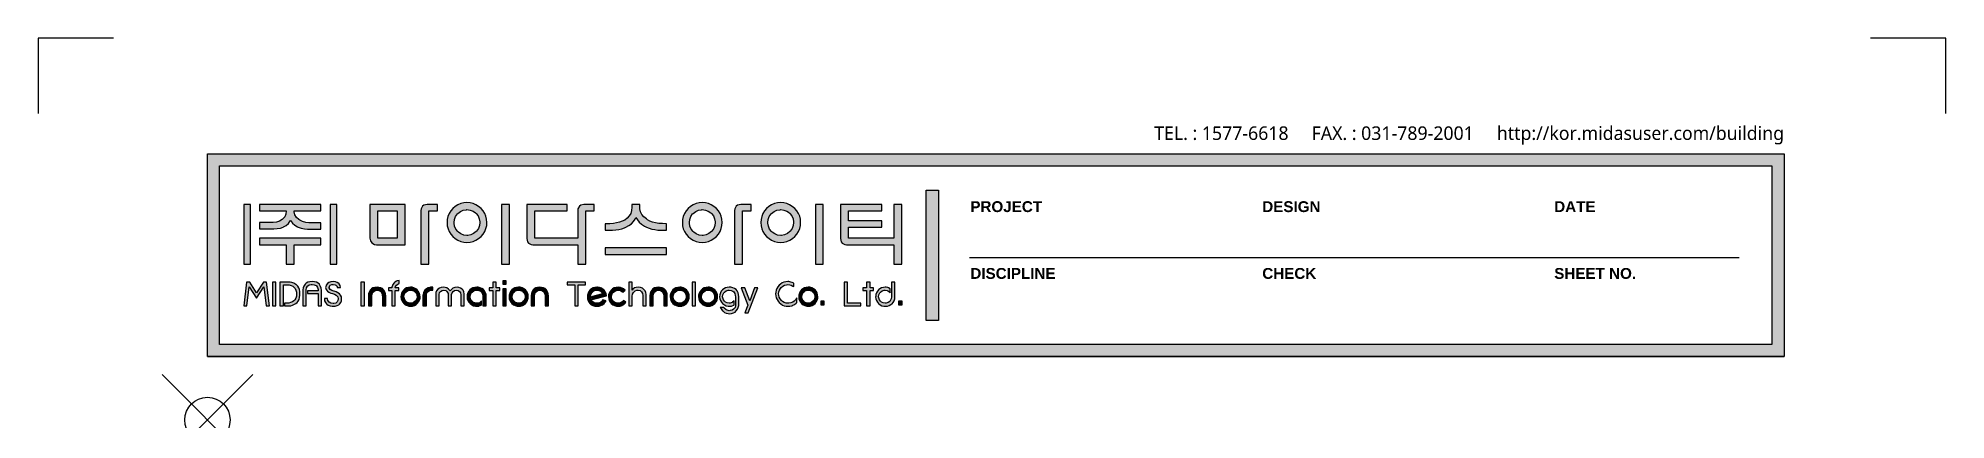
# Model space of a CAD drawing. Extents: x -21 to 6296, y -119 to 8814.
# Drawn here: x -21 to 6296, y 7548 to 8814 of the extents above; entities outside this region: 3.
import ezdxf
from ezdxf.enums import TextEntityAlignment as Align

# ---------------------------------------------------------------- set-up
doc = ezdxf.new("R2010")
doc.units = 0
doc.header["$LTSCALE"] = 30
doc.header["$MEASUREMENT"] = 0
doc.header["$PDMODE"] = 35
doc.header["$PDSIZE"] = 150
doc.layers.get('0').update_dxf_attribs({"linetype": 'CONTINUOUS'})
doc.layers.get('DEFPOINTS').update_dxf_attribs({"color": 142, "linetype": 'CONTINUOUS'})
for name, color, linetype in [('Frame', 2, 'CONTINUOUS'), ('Hatch', 7, 'CONTINUOUS'), ('Logo-Text', 7, 'CONTINUOUS'), ('Logo-Text-Hatch', 7, 'CONTINUOUS')]:
    doc.layers.add(name, color=color, linetype=linetype)
doc.styles.add('ARIAL-BOLD', font='arialbd.ttf')
doc.styles.add('맑은고딕', font='malgun.ttf')

msp = doc.modelspace()

# ---------------------------------------------------------------- texts
at = {"style": '맑은고딕'}
msp.add_text('TEL. : 1577-6618     FAX. : 031-789-2001     http://kor.midasuser.com/building', height=45, dxfattribs=at).set_placement((5759.9, 8462.6), align=Align.BOTTOM_RIGHT)
at = {"layer": 'Frame', "ltscale": 5, "style": 'ARIAL-BOLD'}
for s, p in [('PROJECT', (3065.8, 8237)), ('DESIGN', (4032.3, 8237)), ('DATE', (4999, 8237)), ('DISCIPLINE', (3065.8, 8015.6)), ('CHECK', (4032.3, 8015.6)), ('SHEET NO.', (4999, 8015.6))]:
    msp.add_text(s, height=36, dxfattribs=at).set_placement(p)

# ---------------------------------------------------------------- blocks, each defined once
blk = doc.blocks.new('MidasIT Text')
at = {"layer": 'Logo-Text-Hatch', "ltscale": 5}
for points in [[(17.2, 129.3), (0, 129.3), (0, -22.9), (17.2, -22.9)], [(196.6, 129.3), (40.5, 129.3), (40.5, 113), (108.5, 113), (107.4, 104.6), (104.3, 97.6), (99.1, 92), (97.9, 91.1), (90.9, 87.1), (83.4, 84.6), (75.2, 83.7), (73.7, 83.6), (40.5, 83.6), (40.5, 67.3), (76.8, 67.3), (85.2, 67.7), (93.3, 69.3), (100.8, 71.7), (101.4, 71.9), (108.2, 75.6), (113.9, 81), (118.6, 88), (119, 88.8), (123.9, 82), (129.8, 76.5), (136.6, 72.4), (138.4, 71.6), (146.4, 68.7), (154.4, 67.1), (162.4, 66.5), (196.6, 66.5), (196.6, 82.9), (165.8, 82.9), (157.8, 83.6), (150, 85.7), (142.7, 89.2), (140.5, 90.7), (134.5, 95.9), (130.6, 102.5), (128.9, 110.2), (128.7, 113), (196.6, 113)], [(237.2, 129.3), (220, 129.3), (220, -22.9), (237.2, -22.9)], [(493.3, 129.3), (466.8, 129.3), (458.8, 127.6), (455.5, 125), (451.7, 118.4), (451.2, 113.7), (451.2, -22.9), (471.5, -22.9), (471.5, 113), (493.3, 113)], [(677.1, 129.3), (656.8, 129.3), (656.8, -22.9), (677.1, -22.9)], [(823.4, 129.3), (720.8, 129.3), (720.8, 42.2), (722.6, 34.3), (725.1, 30.9), (731.7, 27.2), (736.4, 26.7), (850.7, 26.7), (850.7, -22.9), (871, -22.9), (871, 113), (892.8, 113), (892.8, 129.3), (866.3, 129.3), (858.4, 127.6), (855, 125), (851.2, 118.4), (850.7, 113.7), (850.7, 43.1), (741.1, 43.1), (741.1, 113), (823.4, 113)], [(1013.9, 103.9), (1010.6, 110.7), (1008.9, 118.1), (1008.7, 121.9), (1008.7, 129.3), (988.4, 129.3), (988.4, 122.7), (987.7, 114.2), (985.6, 106.7), (982, 100.2), (977, 94.6), (970.3, 89.6), (964, 86.5), (957.1, 84), (949.6, 82.2), (941.5, 80.9), (932.7, 80.1), (923.3, 80), (920.6, 80.1), (920.6, 63.8), (930, 63.4), (939, 63.6), (947.4, 64.3), (955.3, 65.6), (962.6, 67.3), (969.4, 69.7), (972.8, 71.1), (980.7, 75.3), (987.4, 80.2), (992.7, 85.8), (996.9, 92.1), (999, 96.5), (1002.6, 90.2), (1007.3, 84.3), (1013.3, 79), (1020.6, 74.3), (1025.8, 71.6), (1032.3, 68.9), (1039.3, 66.7), (1046.9, 65.1), (1055.1, 64.1), (1063.8, 63.6), (1073.1, 63.6), (1076.6, 63.8), (1076.6, 80.1), (1066.5, 80.4), (1057.2, 81.2), (1048.7, 82.6), (1041.2, 84.6), (1034.4, 87.1), (1028.5, 90.2), (1025.5, 92.3), (1018.8, 97.8)], [(1270.5, 113), (1292.4, 113), (1292.4, 129.3), (1265.8, 129.3), (1257.9, 127.6), (1254.5, 125), (1250.7, 118.4), (1250.2, 113.7), (1250.2, -22.9), (1270.5, -22.9)], [(1476.1, 129.3), (1455.9, 129.3), (1455.9, -22.9), (1476.1, -22.9)], [(1624.8, 87.9), (1540.1, 87.9), (1540.1, 113), (1624.8, 113), (1624.8, 129.3), (1519.8, 129.3), (1519.8, 42.2), (1521.6, 34.3), (1524.1, 30.9), (1530.8, 27.2), (1535.4, 26.7), (1655.6, 26.7), (1655.6, -22.9), (1675.9, -22.9), (1675.9, 129.3), (1655.6, 129.3), (1655.6, 43.1), (1540.1, 43.1), (1540.1, 71.6), (1624.8, 71.6)], [(196.6, 43.1), (40.5, 43.1), (40.5, 26.7), (108.5, 26.7), (108.5, -22.9), (128.7, -22.9), (128.7, 26.7), (196.6, 26.7)], [(1076.6, 18.4), (920.6, 18.4), (920.6, 2.1), (1076.6, 2.1)], [(58, -68.4), (50, -68.4), (32.7, -96.1), (15.4, -68.4), (7.2, -68.4), (0, -129.3), (8, -129.3), (14.3, -81), (32.7, -109.6), (50.9, -81), (57.4, -129.3), (65.4, -129.3)], [(82.1, -68.4), (73.5, -68.4), (73.5, -129.3), (82.1, -129.3)], [(127.5, -71.7), (122.6, -69.6), (118.1, -68.5), (115.3, -68.4), (92.3, -68.4), (92.3, -129.3), (101, -129.3), (101, -75.4), (110.4, -75.4), (116, -75.8), (121, -77.1), (125.3, -79.2), (127.9, -81.2), (130.9, -84.6), (133, -89), (134.1, -93.9), (134.5, -99), (134.1, -104.7), (132.7, -109.6), (130.4, -113.7), (127.9, -116.4), (124, -119.1), (119.5, -121), (114.5, -122.1), (110.4, -122.2), (104.2, -122.2), (104.2, -129.3), (115.3, -129.3), (119.6, -128.9), (124.2, -127.5), (129.3, -125.3), (133, -123.1), (136.4, -120.4), (139.1, -117), (141, -112.8), (142.4, -107.8), (143.1, -102.1), (143.2, -98.9), (142.8, -92.8), (141.8, -87.5), (140.1, -82.9), (137.8, -79), (134.8, -76), (133, -74.6)], [(189.6, -71.2), (185.5, -69.1), (180.5, -67.9), (174.5, -67.4), (174.2, -67.4), (168.3, -67.8), (163.2, -69.1), (159.2, -71.2), (156.2, -73.9), (153.1, -78.6), (151.3, -83.3), (150.6, -88.2), (150.5, -89.2), (150.5, -129.3), (159.2, -129.3), (159.2, -88.2), (160.1, -83.2), (162.6, -78.9), (163.2, -78.3), (167.1, -75.7), (172.1, -74.5), (174.2, -74.4), (179.8, -75.2), (184.1, -77.2), (185.5, -78.3), (188.2, -82.3), (189.3, -87.4), (189.3, -90.7), (162.4, -90.7), (162.4, -97.7), (189.3, -97.7), (189.3, -129.3), (198, -129.3), (198, -89.2), (197.5, -84.3), (195.9, -79.5), (193.4, -75), (192.7, -74.2)], [(238.3, -69.5), (233.7, -68), (227.8, -67.4), (227.4, -67.4), (221.8, -68), (217.2, -69.6), (213.7, -72), (210.4, -76.2), (208.9, -80.8), (208.7, -82.5), (209.7, -87.2), (212.8, -91.3), (213.4, -91.8), (217.2, -94.5), (221.9, -96.7), (225.7, -97.9), (231, -99.5), (235.4, -101.8), (236.7, -102.7), (239.9, -106.6), (240.8, -111), (239.8, -115.8), (237.8, -119.2), (234.2, -122), (229.1, -123.2), (227.4, -123.3), (222.2, -122.4), (218, -119.9), (217.5, -119.6), (214.6, -115.4), (213.7, -110.8), (205.4, -110.8), (206.1, -116.1), (208.1, -120.6), (211.2, -124.4), (211.7, -124.8), (215.5, -127.6), (220.1, -129.4), (225.4, -130.2), (227.4, -130.3), (233.1, -129.9), (238, -128.5), (242.1, -126.3), (243.8, -124.8), (247, -121), (248.8, -116.4), (249.4, -111.2), (249.4, -111), (248.7, -106.2), (246.5, -101.8), (243.8, -98.9), (240, -95.9), (235.5, -93.6), (230.4, -91.8), (229.6, -91.6), (224.2, -89.8), (220.5, -87.5), (217.5, -83.3), (217.4, -82.3), (219, -77.7), (220.1, -76.7), (224.5, -74.7), (227.4, -74.4), (232.5, -75.3), (235, -76.4), (237.7, -80.2), (237.8, -82.6), (246.1, -82.6), (245.6, -77.7), (243.3, -73.4), (241.9, -71.9)], [(307.2, -68.4), (298.5, -68.4), (298.5, -129.3), (307.2, -129.3)], [(353.1, -85.3), (348.8, -83.2), (343.9, -82), (339.6, -81.7), (333.9, -82.2), (329.1, -83.6), (325.2, -86.1), (322.9, -88.4), (320, -92.9), (318.2, -97.6), (317.5, -102.5), (317.5, -129.3), (326.1, -129.3), (326.1, -104.3), (326.8, -98.9), (328.9, -94.6), (330.3, -93.1), (334.6, -90.3), (339.5, -89.4), (344.5, -90.2), (348.9, -93), (351.7, -96.8), (352.9, -101.7), (353.1, -104.3), (353.1, -129.3), (361.7, -129.3), (361.7, -103.3), (361.2, -98.3), (359.6, -93.6), (356.9, -89.1), (356.4, -88.4)], [(395.4, -83.4), (386.1, -83.4), (386.7, -79.8), (388.8, -76.3), (392.1, -73.7), (395.7, -72.5), (395.7, -64.4), (390.8, -65.5), (388.9, -66.2), (384.6, -69.2), (383, -70.8), (379.9, -75.1), (379, -76.9), (377.6, -81.9), (377.4, -83.4), (369.1, -83.4), (369.1, -90.2), (377.4, -90.2), (377.4, -129.3), (386.1, -129.3), (386.1, -90.2), (395.4, -90.2)], [(479.2, -89.1), (481.8, -89.2), (481.8, -81.5), (476.1, -81.9), (471.4, -82.9), (470.1, -83.3), (465.2, -85.6), (462.4, -87.9), (459.4, -92.1), (458.1, -95), (456.8, -100.2), (456.6, -102.7), (456.6, -129.3), (465.2, -129.3), (465.2, -104.3), (465.6, -99.1), (465.8, -98.2), (468, -93.5), (472.4, -90.5), (474.3, -89.9)], [(517.7, -83.6), (513.1, -82.1), (508.1, -81.7), (502.9, -82.3), (498.3, -84.1), (494.8, -86.7), (491.2, -90.8), (489.4, -95.2), (489.1, -97.6), (489.1, -129.3), (497.8, -129.3), (497.8, -100), (499, -95.2), (501, -92.5), (505, -89.8), (509.6, -89), (514.4, -90.2), (517.7, -92.7), (520.5, -97.4), (521, -100.2), (521, -129.3), (529.6, -129.3), (529.6, -100.4), (530.8, -95.9), (533.1, -92.9), (537.2, -90.1), (541.6, -89.2), (546.5, -90.2), (549.6, -92.3), (552.2, -96.3), (553, -100.9), (553, -129.3), (561.7, -129.3), (561.7, -98.3), (560.9, -93.6), (558.6, -89.1), (556.4, -86.7), (552.2, -83.7), (547.5, -82.1), (543.4, -81.7), (537.6, -82.2), (533, -83.8), (525.4, -91.2), (521.2, -86.4)], [(606.7, -85), (602.2, -82.9), (597.3, -81.8), (593.4, -81.5), (588.3, -82), (583.5, -83.4), (579.2, -85.9), (576.2, -88.2), (573, -92.1), (570.7, -96.4), (569.4, -101.2), (569, -105.9), (569.5, -111.1), (571.1, -115.8), (573.6, -120), (576.6, -123.3), (580.8, -126.6), (585.2, -128.9), (590, -130.1), (593.4, -130.3), (598.7, -129.8), (599.9, -129.5), (604.5, -127.4), (605.9, -126.5), (605.9, -116), (602.1, -120), (600.3, -121.1), (595.5, -122.5), (593.4, -122.6), (588.4, -121.9), (583.9, -119.7), (581.6, -117.6), (578.5, -113.6), (577, -108.9), (576.7, -105.9), (577.4, -100.8), (579.6, -96.4), (581.7, -94), (585.8, -91), (590.5, -89.5), (593.4, -89.2), (598.7, -90), (603.1, -92), (604.6, -93.3), (607.5, -97), (608.9, -101.8), (609.1, -105), (609.1, -129.3), (617.8, -129.3), (617.8, -105.9), (617.3, -100.4), (615.9, -95.6), (613.6, -91.3), (610.7, -87.9)], [(652.4, -83.4), (643.1, -83.4), (643.1, -68.4), (634.4, -68.4), (634.4, -83.4), (625.1, -83.4), (625.1, -90.2), (634.4, -90.2), (634.4, -129.3), (643.1, -129.3), (643.1, -90.2), (652.4, -90.2)], [(668.4, -65.1), (659.8, -65.1), (659.8, -73.8), (668.4, -73.8)], [(668.4, -86), (659.8, -86), (659.8, -129.3), (668.4, -129.3)], [(767.6, -85.3), (763.3, -83.2), (758.3, -82), (754, -81.7), (748.3, -82.2), (743.6, -83.6), (739.6, -86.1), (737.4, -88.4), (734.5, -92.9), (732.7, -97.6), (732, -102.5), (731.9, -103.3), (731.9, -129.3), (740.6, -129.3), (740.6, -104.3), (741.3, -98.9), (743.4, -94.6), (744.8, -93.1), (749.1, -90.3), (754, -89.4), (759, -90.2), (763.4, -93), (766.2, -96.8), (767.4, -101.7), (767.6, -104.3), (767.6, -129.3), (776.2, -129.3), (776.2, -103.3), (775.6, -98.3), (774.1, -93.6), (771.4, -89.1), (770.9, -88.4)], [(870.8, -68.4), (823.9, -68.4), (823.9, -75.4), (843, -75.4), (843, -129.3), (851.7, -129.3), (851.7, -75.4), (870.8, -75.4)], [(911, -84.3), (906.3, -82.4), (901.4, -81.6), (899.7, -81.5), (894.5, -82.1), (889.8, -83.5), (885.5, -86), (882.5, -88.6), (879.2, -92.5), (876.9, -97), (875.6, -101.7), (875.2, -105.9), (875.7, -111.2), (877.1, -116.1), (879.4, -120.4), (881.5, -123.3), (885.1, -126.4), (889.2, -128.6), (894.2, -129.9), (899.7, -130.3), (904.9, -129.9), (909.8, -128.5), (913.7, -126.6), (917.7, -123.5), (920.9, -119.7), (922.9, -116), (914.4, -113.6), (911.8, -118), (908.6, -120.3), (903.8, -122.1), (899.7, -122.6), (894, -122), (889.6, -120.1), (886.8, -117.5), (884.2, -113), (883, -108.2), (882.9, -106.2), (883.7, -101.2), (885.8, -96.8), (887.9, -94.2), (892, -91.1), (896.6, -89.5), (899.7, -89.2), (904.8, -90), (908.4, -91.6), (912, -95.2), (913.6, -98.3), (885.3, -105.9), (887.2, -113.3), (923.9, -103.3), (922.8, -98.1), (920.8, -93.5), (918, -89.5), (915.5, -87.1)], [(964, -83.8), (959.4, -82.2), (954, -81.5), (953.5, -81.5), (948.4, -82.1), (943.6, -83.5), (939.3, -85.9), (936.4, -88.4), (933.1, -92.3), (930.7, -96.7), (929.4, -101.5), (929, -105.9), (929.5, -111.1), (930.9, -115.9), (933.4, -120.1), (936.2, -123.3), (940.1, -126.5), (944.6, -128.7), (949.3, -130), (953.5, -130.3), (958.6, -129.8), (963.5, -128.3), (964.4, -127.8), (968.5, -125.4), (972.1, -121.6), (973.2, -119.9), (967.3, -115.3), (964, -119.2), (961.4, -120.9), (956.3, -122.3), (953.5, -122.6), (948.6, -121.9), (944.1, -119.7), (942, -117.9), (938.8, -114.2), (937, -109.6), (936.6, -105.9), (937.4, -100.7), (939.6, -96.4), (942.4, -93.6), (947.1, -90.7), (951.8, -89.3), (953.5, -89.2), (958.7, -90), (960.3, -90.5), (964.6, -93.4), (965.2, -93.9), (971.1, -89), (967.3, -85.8)], [(996.9, -91.1), (1001.5, -89.4), (1004.3, -89.2), (1009.4, -90.2), (1013, -93.1), (1015.3, -97.3), (1016.2, -102.5), (1016.2, -129.3), (1024.8, -129.3), (1024.8, -100.2), (1024.2, -95.3), (1022.1, -90.8), (1019.2, -87.3), (1015.3, -84.2), (1010.8, -82.2), (1005.7, -81.5), (1005.1, -81.5), (999.4, -82.1), (995.4, -83.4), (991.3, -86.6), (989.2, -89), (989.2, -68.4), (980.6, -68.4), (980.6, -129.3), (989.2, -129.3), (989.2, -104.3), (990.2, -99.8), (992.8, -95), (993.3, -94.4)], [(1070.1, -85.3), (1065.9, -83.2), (1060.9, -82), (1056.6, -81.7), (1050.9, -82.2), (1046.1, -83.6), (1042.2, -86.1), (1039.9, -88.4), (1037, -92.9), (1035.2, -97.6), (1034.5, -102.5), (1034.5, -129.3), (1043.1, -129.3), (1043.1, -104.3), (1043.9, -98.9), (1046, -94.6), (1047.3, -93.1), (1051.6, -90.3), (1056.6, -89.4), (1061.6, -90.2), (1066, -93), (1068.7, -96.8), (1070, -101.7), (1070.1, -104.3), (1070.1, -129.3), (1078.7, -129.3), (1078.7, -103.3), (1078.2, -98.3), (1076.6, -93.6), (1073.9, -89.1), (1073.5, -88.4)], [(1150.9, -68.4), (1142.2, -68.4), (1142.2, -129.3), (1150.9, -129.3)], [(1250, -85), (1245.5, -82.9), (1240.5, -81.8), (1236.5, -81.5), (1231.6, -82.1), (1226.8, -83.5), (1222.4, -86.1), (1219.8, -88.1), (1216.4, -91.8), (1214, -95.9), (1212.6, -100.7), (1212.1, -105.9), (1212.7, -111.2), (1214.1, -115.9), (1216.6, -120.1), (1219.8, -123.5), (1224.2, -126.7), (1228.8, -129), (1233.4, -130.1), (1236.5, -130.3), (1241.9, -129.8), (1243.6, -129.3), (1248.2, -127.1), (1249, -126.6), (1249, -116.2), (1245.2, -119.9), (1243.7, -121), (1239, -122.4), (1236.5, -122.6), (1231.5, -121.9), (1227.1, -119.7), (1224.8, -117.6), (1221.7, -113.6), (1220.1, -108.9), (1219.8, -105.9), (1220.6, -100.8), (1222.8, -96.4), (1224.8, -94), (1228.8, -91), (1233.5, -89.5), (1236.5, -89.2), (1241.8, -90), (1246.1, -92.1), (1248.1, -93.7), (1250.6, -97.7), (1252, -102.6), (1252.2, -105.9), (1252.2, -128), (1251.3, -133), (1248.4, -137), (1247.7, -137.7), (1243.6, -140.2), (1238.6, -141.4), (1236, -141.5), (1230.9, -140.6), (1227.6, -138.8), (1223.5, -135.2), (1222.4, -133.6), (1213.8, -133.6), (1216, -137.2), (1219.6, -141.7), (1220.8, -143.1), (1224.2, -146.1), (1228.6, -148.1), (1233.8, -149.1), (1237, -149.2), (1242.4, -148.7), (1247.1, -147.3), (1251.4, -145), (1254.5, -142.2), (1257.6, -138), (1259.7, -133.5), (1260.7, -128.6), (1260.8, -126.5), (1260.8, -105.9), (1260.5, -100.4), (1259.1, -95.6), (1256.8, -91.3), (1253.9, -87.9)], [(1275.9, -83.4), (1267.3, -83.4), (1284.3, -127.4), (1276.3, -147.3), (1284.9, -147.3), (1309.5, -83.4), (1300.8, -83.4), (1288.6, -116)], [(1401.1, -71.6), (1396.5, -69.3), (1393.6, -68.4), (1388.5, -67.5), (1385.8, -67.4), (1380.6, -67.8), (1375.7, -69), (1371.2, -70.9), (1367, -73.7), (1363.8, -76.5), (1360.4, -80.5), (1357.8, -84.8), (1356, -89.4), (1355, -94.3), (1354.7, -98.9), (1355.1, -104), (1356.2, -108.8), (1358.2, -113.3), (1360.9, -117.6), (1363.8, -121), (1367.7, -124.4), (1371.9, -127.1), (1376.4, -129), (1381.3, -130), (1385.8, -130.3), (1391.2, -130), (1396.1, -128.8), (1398.6, -127.8), (1403, -125.6), (1407, -122.2), (1408.4, -120.9), (1408.4, -108.8), (1405.4, -113.5), (1401.9, -117.1), (1398.5, -119.4), (1393.6, -121.4), (1388.6, -122.4), (1386.1, -122.6), (1381.2, -122.1), (1376.6, -120.4), (1372.3, -117.7), (1369.6, -115.3), (1366.2, -111.3), (1363.8, -106.9), (1362.6, -102.1), (1362.3, -98.9), (1362.9, -93.6), (1364.4, -89), (1366.9, -84.7), (1369.2, -82), (1373.2, -78.8), (1377.6, -76.5), (1382.4, -75.3), (1385.8, -75.1), (1390.9, -75.6), (1394, -76.5), (1398.8, -78.8), (1401.1, -80.2)], [(1538, -68.4), (1529.3, -68.4), (1529.3, -129.3), (1571.9, -129.3), (1571.9, -122.2), (1538, -122.2)], [(1604.3, -83.4), (1595.1, -83.4), (1595.1, -68.4), (1586.3, -68.4), (1586.3, -83.4), (1577, -83.4), (1577, -90.2), (1586.3, -90.2), (1586.3, -129.3), (1595.1, -129.3), (1595.1, -90.2), (1604.3, -90.2)], [(1646.2, -85.8), (1641.9, -83.1), (1640.8, -82.6), (1636.1, -81.6), (1633.9, -81.5), (1629.1, -82.1), (1624.4, -83.6), (1619.8, -86.2), (1617.5, -87.9), (1614, -91.4), (1611.5, -95.6), (1610, -100.4), (1609.5, -105.6), (1609.4, -105.9), (1610, -111.2), (1611.4, -115.9), (1613.9, -120.1), (1616.9, -123.4), (1621.2, -126.7), (1625.6, -128.9), (1630.4, -130.1), (1634, -130.3), (1639.2, -129.9), (1644, -128.4), (1648.4, -126.1), (1651.1, -124.1), (1654.3, -120.5), (1656.6, -116.3), (1657.9, -111.3), (1658.2, -106.4), (1658.2, -68.4), (1649.4, -68.4), (1649.4, -106.2), (1648.7, -111.5), (1646.7, -116), (1645.2, -117.9), (1641.3, -121), (1636.5, -122.4), (1633.9, -122.6), (1628.8, -121.9), (1624.4, -119.7), (1622.1, -117.6), (1619.1, -113.6), (1617.4, -108.9), (1617.1, -105.9), (1617.9, -100.8), (1620.1, -96.4), (1622.1, -94), (1626.1, -91), (1630.8, -89.5), (1633.9, -89.2), (1638.9, -90.1), (1640.6, -90.7), (1644.4, -93.6), (1646.2, -95.7)], [(1478.7, -117.5), (1469.6, -117.5), (1469.6, -126.5), (1478.7, -126.5)], [(1676.8, -117.5), (1667.8, -117.5), (1667.8, -126.5), (1676.8, -126.5)]]:
    blk.add_hatch(color=256, dxfattribs=at).paths.add_polyline_path(points)
h = blk.add_hatch(color=256, dxfattribs=at)
h.paths.add_polyline_path([(411.4, 129.3), (321.3, 129.3), (321.3, 43.8), (323, 36.2), (326.3, 31.8), (333, 27.5), (338.4, 26.7), (411.4, 26.7)])
h.paths.add_polyline_path([(391, 113), (391, 43.1), (341.6, 43.1), (341.6, 113)], flags=16)
h = blk.add_hatch(color=256, dxfattribs=at)
h.paths.add_polyline_path([(604.5, 119.2), (598.2, 124.5), (591.4, 128.7), (584.1, 131.7), (576.4, 133.5), (568.6, 134), (560.4, 133.4), (552.7, 131.6), (545.4, 128.6), (538.8, 124.4), (532.7, 119.2), (527.4, 113), (523.2, 106.2), (520.2, 99), (518.5, 91.3), (517.9, 83.3), (518.5, 75.1), (520.3, 67.4), (523.4, 60.3), (527.7, 53.6), (532.7, 47.8), (538.9, 42.2), (545.6, 38), (552.8, 35), (560.4, 33.1), (568.6, 32.5), (576.7, 33.1), (584.3, 35), (591.5, 38), (598.2, 42.2), (604.5, 47.8), (609.9, 54), (614.1, 60.7), (617, 68), (618.8, 75.7), (619.3, 83.3), (618.7, 91.5), (617, 99.3), (613.9, 106.4), (609.8, 113.1)])
h.paths.add_polyline_path([(576.7, 115.2), (584, 112.4), (590.7, 107.9), (592, 106.7), (596.9, 100.3), (600, 93.1), (601.3, 85.1), (601.4, 83.3), (600.5, 75.3), (597.6, 67.9), (593, 61.3), (592, 60.3), (585.6, 55.1), (578.5, 51.9), (570.7, 50.5), (568.6, 50.4), (560.5, 51.4), (553.2, 54.3), (546.8, 59), (545.6, 60.3), (540.5, 66.7), (537.2, 73.8), (535.9, 81.6), (535.9, 83.3), (536.8, 91.3), (539.5, 98.6), (544.1, 105.1), (545.6, 106.7), (551.9, 111.7), (559, 114.8), (567, 116), (568.6, 116.1)], flags=16)
h = blk.add_hatch(color=256, dxfattribs=at)
h.paths.add_polyline_path([(1197.5, 42.2), (1203.7, 47.8), (1209.2, 54), (1213.4, 60.7), (1216.3, 68), (1218.1, 75.7), (1218.6, 83.3), (1218, 91.5), (1216.2, 99.3), (1213.2, 106.4), (1209, 113.1), (1203.7, 119.2), (1197.4, 124.5), (1190.6, 128.7), (1183.4, 131.7), (1175.7, 133.5), (1167.9, 134), (1159.7, 133.4), (1152, 131.6), (1144.7, 128.6), (1138, 124.4), (1132, 119.2), (1126.6, 113), (1122.5, 106.2), (1119.5, 99), (1117.8, 91.3), (1117.1, 83.3), (1117.8, 75.1), (1119.6, 67.4), (1122.6, 60.3), (1127, 53.6), (1132, 47.8), (1138.2, 42.2), (1144.8, 38), (1152, 35), (1159.7, 33.1), (1167.9, 32.5), (1176, 33.1), (1183.6, 35), (1190.8, 38)])
h.paths.add_polyline_path([(1159.8, 51.4), (1152.5, 54.3), (1146.1, 59), (1144.9, 60.3), (1139.7, 66.7), (1136.4, 73.8), (1135.2, 81.6), (1135.2, 83.3), (1136.1, 91.3), (1138.8, 98.6), (1143.4, 105.1), (1144.9, 106.7), (1151.2, 111.7), (1158.3, 114.8), (1166.3, 116), (1167.9, 116.1), (1176, 115.2), (1183.3, 112.4), (1190, 107.9), (1191.3, 106.7), (1196.2, 100.3), (1199.3, 93.1), (1200.6, 85.1), (1200.6, 83.3), (1199.7, 75.3), (1196.9, 67.9), (1192.2, 61.3), (1191.3, 60.3), (1184.9, 55.1), (1177.8, 51.9), (1169.9, 50.5), (1167.9, 50.4)], flags=16)
h = blk.add_hatch(color=256, dxfattribs=at)
h.paths.add_polyline_path([(1416.1, 68), (1417.8, 75.7), (1418.3, 83.3), (1417.8, 91.5), (1416, 99.3), (1413, 106.4), (1408.8, 113.1), (1403.5, 119.2), (1397.2, 124.5), (1390.4, 128.7), (1383.1, 131.7), (1375.5, 133.5), (1367.7, 134), (1359.4, 133.4), (1351.7, 131.6), (1344.5, 128.6), (1337.8, 124.4), (1331.7, 119.2), (1326.4, 113), (1322.3, 106.2), (1319.2, 99), (1317.5, 91.3), (1316.9, 83.3), (1317.6, 75.1), (1319.3, 67.4), (1322.4, 60.3), (1326.7, 53.6), (1331.7, 47.8), (1337.9, 42.2), (1344.6, 38), (1351.8, 35), (1359.4, 33.1), (1367.6, 32.5), (1367.7, 32.5), (1375.7, 33.1), (1383.3, 35), (1390.5, 38), (1397.3, 42.2), (1403.5, 47.8), (1409, 54), (1413.1, 60.7)])
h.paths.add_polyline_path([(1339.5, 66.7), (1336.2, 73.8), (1334.9, 81.6), (1334.9, 83.3), (1335.8, 91.3), (1338.5, 98.6), (1343.2, 105.1), (1344.6, 106.7), (1350.9, 111.7), (1358.1, 114.8), (1366.1, 116), (1367.7, 116.1), (1375.8, 115.2), (1383.1, 112.4), (1389.7, 107.9), (1391, 106.7), (1396, 100.3), (1399, 93.1), (1400.4, 85.1), (1400.4, 83.3), (1399.5, 75.3), (1396.7, 67.9), (1392, 61.3), (1391, 60.3), (1384.7, 55.1), (1377.5, 51.9), (1369.7, 50.5), (1367.7, 50.4), (1359.6, 51.4), (1352.3, 54.3), (1345.9, 59), (1344.6, 60.3)], flags=16)
h = blk.add_hatch(color=256, dxfattribs=at)
h.paths.add_polyline_path([(438, -85.4), (433.6, -83.1), (428.8, -81.8), (424.9, -81.5), (419.7, -82.1), (415, -83.5), (410.7, -86), (407.7, -88.6), (404.5, -92.5), (402.2, -97), (400.9, -101.7), (400.5, -105.9), (401, -111), (402.5, -115.7), (405, -119.9), (407.7, -123.1), (411.6, -126.4), (416.1, -128.7), (420.8, -130), (424.9, -130.3), (429.9, -129.8), (434.6, -128.3), (438.9, -125.7), (442.1, -123.1), (445.4, -119), (447.7, -114.7), (449, -109.9), (449.2, -105.9), (448.8, -100.8), (447.2, -96.1), (444.7, -91.8), (442.1, -88.6)])
h.paths.add_polyline_path([(424.9, -89.2), (429.9, -90), (434.3, -92.1), (436.7, -94), (439.8, -98.1), (441.3, -102.7), (441.5, -105.9), (440.8, -110.9), (438.7, -115.3), (436.7, -117.6), (432.7, -120.7), (428, -122.3), (424.9, -122.6), (419.8, -121.9), (415.5, -119.7), (413.2, -117.6), (410.1, -113.6), (408.4, -108.9), (408.2, -105.9), (409, -100.8), (411.1, -96.4), (413.2, -94), (417.2, -91), (421.9, -89.5)], flags=16)
h = blk.add_hatch(color=256, dxfattribs=at)
h.paths.add_polyline_path([(708.9, -83.1), (704.1, -81.8), (700.2, -81.5), (695, -82.1), (690.3, -83.5), (686, -86), (683.1, -88.6), (679.7, -92.5), (677.5, -97), (676.2, -101.7), (675.8, -105.9), (676.3, -111), (677.8, -115.7), (680.4, -119.9), (683.1, -123.1), (686.9, -126.4), (691.3, -128.7), (696.1, -130), (700.2, -130.3), (705.2, -129.8), (709.9, -128.3), (714.2, -125.7), (717.4, -123.1), (720.7, -119), (723, -114.7), (724.3, -109.9), (724.5, -105.9), (724.1, -100.8), (722.6, -96.1), (720.1, -91.8), (717.4, -88.6), (713.3, -85.4)])
h.paths.add_polyline_path([(697.2, -89.5), (700.2, -89.2), (705.2, -90), (709.6, -92.1), (712, -94), (715.1, -98.1), (716.6, -102.7), (716.9, -105.9), (716.2, -110.9), (714, -115.3), (712, -117.6), (708, -120.7), (703.3, -122.3), (700.2, -122.6), (695.2, -121.9), (690.8, -119.7), (688.5, -117.6), (685.4, -113.6), (683.8, -108.9), (683.5, -105.9), (684.3, -100.8), (686.4, -96.4), (688.5, -94), (692.5, -91)], flags=16)
h = blk.add_hatch(color=256, dxfattribs=at)
h.paths.add_polyline_path([(1123.6, -85.4), (1119.2, -83.1), (1114.4, -81.8), (1110.5, -81.5), (1105.4, -82.1), (1100.6, -83.5), (1096.4, -86), (1093.3, -88.6), (1090, -92.5), (1087.7, -97), (1086.4, -101.7), (1086.1, -105.9), (1086.6, -111), (1088.2, -115.7), (1090.7, -119.9), (1093.3, -123.1), (1097.3, -126.4), (1101.6, -128.7), (1106.5, -130), (1110.5, -130.3), (1115.6, -129.8), (1120.3, -128.3), (1124.6, -125.7), (1127.6, -123.1), (1130.9, -119), (1133.2, -114.7), (1134.5, -109.9), (1134.9, -105.9), (1134.3, -100.8), (1132.9, -96.1), (1130.4, -91.8), (1127.6, -88.6)])
h.paths.add_polyline_path([(1107.6, -89.5), (1110.5, -89.2), (1115.5, -90), (1120, -92.1), (1122.4, -94), (1125.3, -98.1), (1126.9, -102.7), (1127.2, -105.9), (1126.4, -110.9), (1124.2, -115.3), (1122.4, -117.6), (1118.2, -120.7), (1113.6, -122.3), (1110.5, -122.6), (1105.5, -121.9), (1101, -119.7), (1098.7, -117.6), (1095.7, -113.6), (1094.1, -108.9), (1093.8, -105.9), (1094.5, -100.8), (1096.7, -96.4), (1098.7, -94), (1102.9, -91)], flags=16)
h = blk.add_hatch(color=256, dxfattribs=at)
h.paths.add_polyline_path([(1195.7, -85.4), (1191.3, -83.1), (1186.5, -81.8), (1182.6, -81.5), (1177.4, -82.1), (1172.8, -83.5), (1168.4, -86), (1165.5, -88.6), (1162.2, -92.5), (1159.9, -97), (1158.6, -101.7), (1158.2, -105.9), (1158.8, -111), (1160.3, -115.7), (1162.8, -119.9), (1165.5, -123.1), (1169.4, -126.4), (1173.8, -128.7), (1178.5, -130), (1182.6, -130.3), (1187.7, -129.8), (1192.4, -128.3), (1196.7, -125.7), (1199.8, -123.1), (1203.1, -119), (1205.4, -114.7), (1206.7, -109.9), (1207, -105.9), (1206.5, -100.8), (1205, -96.1), (1202.5, -91.8), (1199.8, -88.6)])
h.paths.add_polyline_path([(1179.7, -89.5), (1182.6, -89.2), (1187.7, -90), (1192.2, -92.1), (1194.5, -94), (1197.5, -98.1), (1199.1, -102.7), (1199.3, -105.9), (1198.6, -110.9), (1196.4, -115.3), (1194.5, -117.6), (1190.4, -120.7), (1185.7, -122.3), (1182.6, -122.6), (1177.6, -121.9), (1173.2, -119.7), (1170.9, -117.6), (1167.8, -113.6), (1166.2, -108.9), (1166, -105.9), (1166.7, -100.8), (1168.9, -96.4), (1170.9, -94), (1175, -91)], flags=16)
h = blk.add_hatch(color=256, dxfattribs=at)
h.paths.add_polyline_path([(1451, -85.4), (1446.6, -83.1), (1441.8, -81.8), (1437.9, -81.5), (1432.8, -82.1), (1428, -83.5), (1423.8, -86), (1420.7, -88.6), (1417.4, -92.5), (1415.1, -97), (1413.8, -101.7), (1413.6, -105.9), (1414, -111), (1415.6, -115.7), (1418.1, -119.9), (1420.7, -123.1), (1424.7, -126.4), (1429, -128.7), (1433.8, -130), (1437.9, -130.3), (1443, -129.8), (1447.7, -128.3), (1452, -125.7), (1455, -123.1), (1458.3, -119), (1460.6, -114.7), (1461.9, -109.9), (1462.3, -105.9), (1461.7, -100.8), (1460.3, -96.1), (1457.8, -91.8), (1455, -88.6)])
h.paths.add_polyline_path([(1447.4, -92.1), (1449.8, -94), (1452.7, -98.1), (1454.3, -102.7), (1454.6, -105.9), (1453.8, -110.9), (1451.6, -115.3), (1449.8, -117.6), (1445.6, -120.7), (1441.1, -122.3), (1437.9, -122.6), (1432.9, -121.9), (1428.5, -119.7), (1426.2, -117.6), (1423.1, -113.6), (1421.5, -108.9), (1421.2, -105.9), (1421.9, -100.8), (1424.1, -96.4), (1426.2, -94), (1430.2, -91), (1434.9, -89.5), (1437.9, -89.2), (1442.9, -90)], flags=16)
at = {"layer": 'Logo-Text', "ltscale": 5}
for points in [[(17.2, 129.3), (0, 129.3), (0, -22.9), (17.2, -22.9)], [(196.6, 129.3), (40.5, 129.3), (40.5, 113), (108.5, 113), (107.4, 104.6), (104.3, 97.6), (99.1, 92), (97.9, 91.1), (90.9, 87.1), (83.4, 84.6), (75.2, 83.7), (73.7, 83.6), (40.5, 83.6), (40.5, 67.3), (76.8, 67.3), (85.2, 67.7), (93.3, 69.3), (100.8, 71.7), (101.4, 71.9), (108.2, 75.6), (113.9, 81), (118.6, 88), (119, 88.8), (123.9, 82), (129.8, 76.5), (136.6, 72.4), (138.4, 71.6), (146.4, 68.7), (154.4, 67.1), (162.4, 66.5), (196.6, 66.5), (196.6, 82.9), (165.8, 82.9), (157.8, 83.6), (150, 85.7), (142.7, 89.2), (140.5, 90.7), (134.5, 95.9), (130.6, 102.5), (128.9, 110.2), (128.7, 113), (196.6, 113)], [(237.2, 129.3), (220, 129.3), (220, -22.9), (237.2, -22.9)], [(411.4, 129.3), (321.3, 129.3), (321.3, 43.8), (323, 36.2), (326.3, 31.8), (333, 27.5), (338.4, 26.7), (411.4, 26.7)], [(391, 113), (391, 43.1), (341.6, 43.1), (341.6, 113)], [(493.3, 129.3), (466.8, 129.3), (458.8, 127.6), (455.5, 125), (451.7, 118.4), (451.2, 113.7), (451.2, -22.9), (471.5, -22.9), (471.5, 113), (493.3, 113)], [(604.5, 119.2), (598.2, 124.5), (591.4, 128.7), (584.1, 131.7), (576.4, 133.5), (568.6, 134), (560.4, 133.4), (552.7, 131.6), (545.4, 128.6), (538.8, 124.4), (532.7, 119.2), (527.4, 113), (523.2, 106.2), (520.2, 99), (518.5, 91.3), (517.9, 83.3), (518.5, 75.1), (520.3, 67.4), (523.4, 60.3), (527.7, 53.6), (532.7, 47.8), (538.9, 42.2), (545.6, 38), (552.8, 35), (560.4, 33.1), (568.6, 32.5), (576.7, 33.1), (584.3, 35), (591.5, 38), (598.2, 42.2), (604.5, 47.8), (609.9, 54), (614.1, 60.7), (617, 68), (618.8, 75.7), (619.3, 83.3), (618.7, 91.5), (617, 99.3), (613.9, 106.4), (609.8, 113.1)], [(576.7, 115.2), (584, 112.4), (590.7, 107.9), (592, 106.7), (596.9, 100.3), (600, 93.1), (601.3, 85.1), (601.4, 83.3), (600.5, 75.3), (597.6, 67.9), (593, 61.3), (592, 60.3), (585.6, 55.1), (578.5, 51.9), (570.7, 50.5), (568.6, 50.4), (560.5, 51.4), (553.2, 54.3), (546.8, 59), (545.6, 60.3), (540.5, 66.7), (537.2, 73.8), (535.9, 81.6), (535.9, 83.3), (536.8, 91.3), (539.5, 98.6), (544.1, 105.1), (545.6, 106.7), (551.9, 111.7), (559, 114.8), (567, 116), (568.6, 116.1)], [(677.1, 129.3), (656.8, 129.3), (656.8, -22.9), (677.1, -22.9)], [(823.4, 129.3), (720.8, 129.3), (720.8, 42.2), (722.6, 34.3), (725.1, 30.9), (731.7, 27.2), (736.4, 26.7), (850.7, 26.7), (850.7, -22.9), (871, -22.9), (871, 113), (892.8, 113), (892.8, 129.3), (866.3, 129.3), (858.4, 127.6), (855, 125), (851.2, 118.4), (850.7, 113.7), (850.7, 43.1), (741.1, 43.1), (741.1, 113), (823.4, 113)], [(1013.9, 103.9), (1010.6, 110.7), (1008.9, 118.1), (1008.7, 121.9), (1008.7, 129.3), (988.4, 129.3), (988.4, 122.7), (987.7, 114.2), (985.6, 106.7), (982, 100.2), (977, 94.6), (970.3, 89.6), (964, 86.5), (957.1, 84), (949.6, 82.2), (941.5, 80.9), (932.7, 80.1), (923.3, 80), (920.6, 80.1), (920.6, 63.8), (930, 63.4), (939, 63.6), (947.4, 64.3), (955.3, 65.6), (962.6, 67.3), (969.4, 69.7), (972.8, 71.1), (980.7, 75.3), (987.4, 80.2), (992.7, 85.8), (996.9, 92.1), (999, 96.5), (1002.6, 90.2), (1007.3, 84.3), (1013.3, 79), (1020.6, 74.3), (1025.8, 71.6), (1032.3, 68.9), (1039.3, 66.7), (1046.9, 65.1), (1055.1, 64.1), (1063.8, 63.6), (1073.1, 63.6), (1076.6, 63.8), (1076.6, 80.1), (1066.5, 80.4), (1057.2, 81.2), (1048.7, 82.6), (1041.2, 84.6), (1034.4, 87.1), (1028.5, 90.2), (1025.5, 92.3), (1018.8, 97.8)], [(1197.5, 42.2), (1203.7, 47.8), (1209.2, 54), (1213.4, 60.7), (1216.3, 68), (1218.1, 75.7), (1218.6, 83.3), (1218, 91.5), (1216.2, 99.3), (1213.2, 106.4), (1209, 113.1), (1203.7, 119.2), (1197.4, 124.5), (1190.6, 128.7), (1183.4, 131.7), (1175.7, 133.5), (1167.9, 134), (1159.7, 133.4), (1152, 131.6), (1144.7, 128.6), (1138, 124.4), (1132, 119.2), (1126.6, 113), (1122.5, 106.2), (1119.5, 99), (1117.8, 91.3), (1117.1, 83.3), (1117.8, 75.1), (1119.6, 67.4), (1122.6, 60.3), (1127, 53.6), (1132, 47.8), (1138.2, 42.2), (1144.8, 38), (1152, 35), (1159.7, 33.1), (1167.9, 32.5), (1176, 33.1), (1183.6, 35), (1190.8, 38)], [(1159.8, 51.4), (1152.5, 54.3), (1146.1, 59), (1144.9, 60.3), (1139.7, 66.7), (1136.4, 73.8), (1135.2, 81.6), (1135.2, 83.3), (1136.1, 91.3), (1138.8, 98.6), (1143.4, 105.1), (1144.9, 106.7), (1151.2, 111.7), (1158.3, 114.8), (1166.3, 116), (1167.9, 116.1), (1176, 115.2), (1183.3, 112.4), (1190, 107.9), (1191.3, 106.7), (1196.2, 100.3), (1199.3, 93.1), (1200.6, 85.1), (1200.6, 83.3), (1199.7, 75.3), (1196.9, 67.9), (1192.2, 61.3), (1191.3, 60.3), (1184.9, 55.1), (1177.8, 51.9), (1169.9, 50.5), (1167.9, 50.4)], [(1270.5, 113), (1292.4, 113), (1292.4, 129.3), (1265.8, 129.3), (1257.9, 127.6), (1254.5, 125), (1250.7, 118.4), (1250.2, 113.7), (1250.2, -22.9), (1270.5, -22.9)], [(1416.1, 68), (1417.8, 75.7), (1418.3, 83.3), (1417.8, 91.5), (1416, 99.3), (1413, 106.4), (1408.8, 113.1), (1403.5, 119.2), (1397.2, 124.5), (1390.4, 128.7), (1383.1, 131.7), (1375.5, 133.5), (1367.7, 134), (1359.4, 133.4), (1351.7, 131.6), (1344.5, 128.6), (1337.8, 124.4), (1331.7, 119.2), (1326.4, 113), (1322.3, 106.2), (1319.2, 99), (1317.5, 91.3), (1316.9, 83.3), (1317.6, 75.1), (1319.3, 67.4), (1322.4, 60.3), (1326.7, 53.6), (1331.7, 47.8), (1337.9, 42.2), (1344.6, 38), (1351.8, 35), (1359.4, 33.1), (1367.6, 32.5), (1367.7, 32.5), (1375.7, 33.1), (1383.3, 35), (1390.5, 38), (1397.3, 42.2), (1403.5, 47.8), (1409, 54), (1413.1, 60.7)], [(1339.5, 66.7), (1336.2, 73.8), (1334.9, 81.6), (1334.9, 83.3), (1335.8, 91.3), (1338.5, 98.6), (1343.2, 105.1), (1344.6, 106.7), (1350.9, 111.7), (1358.1, 114.8), (1366.1, 116), (1367.7, 116.1), (1375.8, 115.2), (1383.1, 112.4), (1389.7, 107.9), (1391, 106.7), (1396, 100.3), (1399, 93.1), (1400.4, 85.1), (1400.4, 83.3), (1399.5, 75.3), (1396.7, 67.9), (1392, 61.3), (1391, 60.3), (1384.7, 55.1), (1377.5, 51.9), (1369.7, 50.5), (1367.7, 50.4), (1359.6, 51.4), (1352.3, 54.3), (1345.9, 59), (1344.6, 60.3)], [(1476.1, 129.3), (1455.9, 129.3), (1455.9, -22.9), (1476.1, -22.9)], [(1624.8, 87.9), (1540.1, 87.9), (1540.1, 113), (1624.8, 113), (1624.8, 129.3), (1519.8, 129.3), (1519.8, 42.2), (1521.6, 34.3), (1524.1, 30.9), (1530.8, 27.2), (1535.4, 26.7), (1655.6, 26.7), (1655.6, -22.9), (1675.9, -22.9), (1675.9, 129.3), (1655.6, 129.3), (1655.6, 43.1), (1540.1, 43.1), (1540.1, 71.6), (1624.8, 71.6)], [(196.6, 43.1), (40.5, 43.1), (40.5, 26.7), (108.5, 26.7), (108.5, -22.9), (128.7, -22.9), (128.7, 26.7), (196.6, 26.7)], [(1076.6, 18.4), (920.6, 18.4), (920.6, 2.1), (1076.6, 2.1)], [(58, -68.4), (50, -68.4), (32.7, -96.1), (15.4, -68.4), (7.2, -68.4), (0, -129.3), (8, -129.3), (14.3, -81), (32.7, -109.6), (50.9, -81), (57.4, -129.3), (65.4, -129.3)], [(82.1, -68.4), (73.5, -68.4), (73.5, -129.3), (82.1, -129.3)], [(127.5, -71.7), (122.6, -69.6), (118.1, -68.5), (115.3, -68.4), (92.3, -68.4), (92.3, -129.3), (101, -129.3), (101, -75.4), (110.4, -75.4), (116, -75.8), (121, -77.1), (125.3, -79.2), (127.9, -81.2), (130.9, -84.6), (133, -89), (134.1, -93.9), (134.5, -99), (134.1, -104.7), (132.7, -109.6), (130.4, -113.7), (127.9, -116.4), (124, -119.1), (119.5, -121), (114.5, -122.1), (110.4, -122.2), (104.2, -122.2), (104.2, -129.3), (115.3, -129.3), (119.6, -128.9), (124.2, -127.5), (129.3, -125.3), (133, -123.1), (136.4, -120.4), (139.1, -117), (141, -112.8), (142.4, -107.8), (143.1, -102.1), (143.2, -98.9), (142.8, -92.8), (141.8, -87.5), (140.1, -82.9), (137.8, -79), (134.8, -76), (133, -74.6)], [(189.6, -71.2), (185.5, -69.1), (180.5, -67.9), (174.5, -67.4), (174.2, -67.4), (168.3, -67.8), (163.2, -69.1), (159.2, -71.2), (156.2, -73.9), (153.1, -78.6), (151.3, -83.3), (150.6, -88.2), (150.5, -89.2), (150.5, -129.3), (159.2, -129.3), (159.2, -88.2), (160.1, -83.2), (162.6, -78.9), (163.2, -78.3), (167.1, -75.7), (172.1, -74.5), (174.2, -74.4), (179.8, -75.2), (184.1, -77.2), (185.5, -78.3), (188.2, -82.3), (189.3, -87.4), (189.3, -90.7), (162.4, -90.7), (162.4, -97.7), (189.3, -97.7), (189.3, -129.3), (198, -129.3), (198, -89.2), (197.5, -84.3), (195.9, -79.5), (193.4, -75), (192.7, -74.2)], [(238.3, -69.5), (233.7, -68), (227.8, -67.4), (227.4, -67.4), (221.8, -68), (217.2, -69.6), (213.7, -72), (210.4, -76.2), (208.9, -80.8), (208.7, -82.5), (209.7, -87.2), (212.8, -91.3), (213.4, -91.8), (217.2, -94.5), (221.9, -96.7), (225.7, -97.9), (231, -99.5), (235.4, -101.8), (236.7, -102.7), (239.9, -106.6), (240.8, -111), (239.8, -115.8), (237.8, -119.2), (234.2, -122), (229.1, -123.2), (227.4, -123.3), (222.2, -122.4), (218, -119.9), (217.5, -119.6), (214.6, -115.4), (213.7, -110.8), (205.4, -110.8), (206.1, -116.1), (208.1, -120.6), (211.2, -124.4), (211.7, -124.8), (215.5, -127.6), (220.1, -129.4), (225.4, -130.2), (227.4, -130.3), (233.1, -129.9), (238, -128.5), (242.1, -126.3), (243.8, -124.8), (247, -121), (248.8, -116.4), (249.4, -111.2), (249.4, -111), (248.7, -106.2), (246.5, -101.8), (243.8, -98.9), (240, -95.9), (235.5, -93.6), (230.4, -91.8), (229.6, -91.6), (224.2, -89.8), (220.5, -87.5), (217.5, -83.3), (217.4, -82.3), (219, -77.7), (220.1, -76.7), (224.5, -74.7), (227.4, -74.4), (232.5, -75.3), (235, -76.4), (237.7, -80.2), (237.8, -82.6), (246.1, -82.6), (245.6, -77.7), (243.3, -73.4), (241.9, -71.9)], [(307.2, -68.4), (298.5, -68.4), (298.5, -129.3), (307.2, -129.3)], [(353.1, -85.3), (348.8, -83.2), (343.9, -82), (339.6, -81.7), (333.9, -82.2), (329.1, -83.6), (325.2, -86.1), (322.9, -88.4), (320, -92.9), (318.2, -97.6), (317.5, -102.5), (317.5, -129.3), (326.1, -129.3), (326.1, -104.3), (326.8, -98.9), (328.9, -94.6), (330.3, -93.1), (334.6, -90.3), (339.5, -89.4), (344.5, -90.2), (348.9, -93), (351.7, -96.8), (352.9, -101.7), (353.1, -104.3), (353.1, -129.3), (361.7, -129.3), (361.7, -103.3), (361.2, -98.3), (359.6, -93.6), (356.9, -89.1), (356.4, -88.4)], [(395.4, -83.4), (386.1, -83.4), (386.7, -79.8), (388.8, -76.3), (392.1, -73.7), (395.7, -72.5), (395.7, -64.4), (390.8, -65.5), (388.9, -66.2), (384.6, -69.2), (383, -70.8), (379.9, -75.1), (379, -76.9), (377.6, -81.9), (377.4, -83.4), (369.1, -83.4), (369.1, -90.2), (377.4, -90.2), (377.4, -129.3), (386.1, -129.3), (386.1, -90.2), (395.4, -90.2)], [(438, -85.4), (433.6, -83.1), (428.8, -81.8), (424.9, -81.5), (419.7, -82.1), (415, -83.5), (410.7, -86), (407.7, -88.6), (404.5, -92.5), (402.2, -97), (400.9, -101.7), (400.5, -105.9), (401, -111), (402.5, -115.7), (405, -119.9), (407.7, -123.1), (411.6, -126.4), (416.1, -128.7), (420.8, -130), (424.9, -130.3), (429.9, -129.8), (434.6, -128.3), (438.9, -125.7), (442.1, -123.1), (445.4, -119), (447.7, -114.7), (449, -109.9), (449.2, -105.9), (448.8, -100.8), (447.2, -96.1), (444.7, -91.8), (442.1, -88.6)], [(424.9, -89.2), (429.9, -90), (434.3, -92.1), (436.7, -94), (439.8, -98.1), (441.3, -102.7), (441.5, -105.9), (440.8, -110.9), (438.7, -115.3), (436.7, -117.6), (432.7, -120.7), (428, -122.3), (424.9, -122.6), (419.8, -121.9), (415.5, -119.7), (413.2, -117.6), (410.1, -113.6), (408.4, -108.9), (408.2, -105.9), (409, -100.8), (411.1, -96.4), (413.2, -94), (417.2, -91), (421.9, -89.5)], [(479.2, -89.1), (481.8, -89.2), (481.8, -81.5), (476.1, -81.9), (471.4, -82.9), (470.1, -83.3), (465.2, -85.6), (462.4, -87.9), (459.4, -92.1), (458.1, -95), (456.8, -100.2), (456.6, -102.7), (456.6, -129.3), (465.2, -129.3), (465.2, -104.3), (465.6, -99.1), (465.8, -98.2), (468, -93.5), (472.4, -90.5), (474.3, -89.9)], [(517.7, -83.6), (513.1, -82.1), (508.1, -81.7), (502.9, -82.3), (498.3, -84.1), (494.8, -86.7), (491.2, -90.8), (489.4, -95.2), (489.1, -97.6), (489.1, -129.3), (497.8, -129.3), (497.8, -100), (499, -95.2), (501, -92.5), (505, -89.8), (509.6, -89), (514.4, -90.2), (517.7, -92.7), (520.5, -97.4), (521, -100.2), (521, -129.3), (529.6, -129.3), (529.6, -100.4), (530.8, -95.9), (533.1, -92.9), (537.2, -90.1), (541.6, -89.2), (546.5, -90.2), (549.6, -92.3), (552.2, -96.3), (553, -100.9), (553, -129.3), (561.7, -129.3), (561.7, -98.3), (560.9, -93.6), (558.6, -89.1), (556.4, -86.7), (552.2, -83.7), (547.5, -82.1), (543.4, -81.7), (537.6, -82.2), (533, -83.8), (525.4, -91.2), (521.2, -86.4)], [(606.7, -85), (602.2, -82.9), (597.3, -81.8), (593.4, -81.5), (588.3, -82), (583.5, -83.4), (579.2, -85.9), (576.2, -88.2), (573, -92.1), (570.7, -96.4), (569.4, -101.2), (569, -105.9), (569.5, -111.1), (571.1, -115.8), (573.6, -120), (576.6, -123.3), (580.8, -126.6), (585.2, -128.9), (590, -130.1), (593.4, -130.3), (598.7, -129.8), (599.9, -129.5), (604.5, -127.4), (605.9, -126.5), (605.9, -116), (602.1, -120), (600.3, -121.1), (595.5, -122.5), (593.4, -122.6), (588.4, -121.9), (583.9, -119.7), (581.6, -117.6), (578.5, -113.6), (577, -108.9), (576.7, -105.9), (577.4, -100.8), (579.6, -96.4), (581.7, -94), (585.8, -91), (590.5, -89.5), (593.4, -89.2), (598.7, -90), (603.1, -92), (604.6, -93.3), (607.5, -97), (608.9, -101.8), (609.1, -105), (609.1, -129.3), (617.8, -129.3), (617.8, -105.9), (617.3, -100.4), (615.9, -95.6), (613.6, -91.3), (610.7, -87.9)], [(652.4, -83.4), (643.1, -83.4), (643.1, -68.4), (634.4, -68.4), (634.4, -83.4), (625.1, -83.4), (625.1, -90.2), (634.4, -90.2), (634.4, -129.3), (643.1, -129.3), (643.1, -90.2), (652.4, -90.2)], [(668.4, -65.1), (659.8, -65.1), (659.8, -73.8), (668.4, -73.8)], [(668.4, -86), (659.8, -86), (659.8, -129.3), (668.4, -129.3)], [(708.9, -83.1), (704.1, -81.8), (700.2, -81.5), (695, -82.1), (690.3, -83.5), (686, -86), (683.1, -88.6), (679.7, -92.5), (677.5, -97), (676.2, -101.7), (675.8, -105.9), (676.3, -111), (677.8, -115.7), (680.4, -119.9), (683.1, -123.1), (686.9, -126.4), (691.3, -128.7), (696.1, -130), (700.2, -130.3), (705.2, -129.8), (709.9, -128.3), (714.2, -125.7), (717.4, -123.1), (720.7, -119), (723, -114.7), (724.3, -109.9), (724.5, -105.9), (724.1, -100.8), (722.6, -96.1), (720.1, -91.8), (717.4, -88.6), (713.3, -85.4)], [(697.2, -89.5), (700.2, -89.2), (705.2, -90), (709.6, -92.1), (712, -94), (715.1, -98.1), (716.6, -102.7), (716.9, -105.9), (716.2, -110.9), (714, -115.3), (712, -117.6), (708, -120.7), (703.3, -122.3), (700.2, -122.6), (695.2, -121.9), (690.8, -119.7), (688.5, -117.6), (685.4, -113.6), (683.8, -108.9), (683.5, -105.9), (684.3, -100.8), (686.4, -96.4), (688.5, -94), (692.5, -91)], [(767.6, -85.3), (763.3, -83.2), (758.3, -82), (754, -81.7), (748.3, -82.2), (743.6, -83.6), (739.6, -86.1), (737.4, -88.4), (734.5, -92.9), (732.7, -97.6), (732, -102.5), (731.9, -103.3), (731.9, -129.3), (740.6, -129.3), (740.6, -104.3), (741.3, -98.9), (743.4, -94.6), (744.8, -93.1), (749.1, -90.3), (754, -89.4), (759, -90.2), (763.4, -93), (766.2, -96.8), (767.4, -101.7), (767.6, -104.3), (767.6, -129.3), (776.2, -129.3), (776.2, -103.3), (775.6, -98.3), (774.1, -93.6), (771.4, -89.1), (770.9, -88.4)], [(870.8, -68.4), (823.9, -68.4), (823.9, -75.4), (843, -75.4), (843, -129.3), (851.7, -129.3), (851.7, -75.4), (870.8, -75.4)], [(911, -84.3), (906.3, -82.4), (901.4, -81.6), (899.7, -81.5), (894.5, -82.1), (889.8, -83.5), (885.5, -86), (882.5, -88.6), (879.2, -92.5), (876.9, -97), (875.6, -101.7), (875.2, -105.9), (875.7, -111.2), (877.1, -116.1), (879.4, -120.4), (881.5, -123.3), (885.1, -126.4), (889.2, -128.6), (894.2, -129.9), (899.7, -130.3), (904.9, -129.9), (909.8, -128.5), (913.7, -126.6), (917.7, -123.5), (920.9, -119.7), (922.9, -116), (914.4, -113.6), (911.8, -118), (908.6, -120.3), (903.8, -122.1), (899.7, -122.6), (894, -122), (889.6, -120.1), (886.8, -117.5), (884.2, -113), (883, -108.2), (882.9, -106.2), (883.7, -101.2), (885.8, -96.8), (887.9, -94.2), (892, -91.1), (896.6, -89.5), (899.7, -89.2), (904.8, -90), (908.4, -91.6), (912, -95.2), (913.6, -98.3), (885.3, -105.9), (887.2, -113.3), (923.9, -103.3), (922.8, -98.1), (920.8, -93.5), (918, -89.5), (915.5, -87.1)], [(964, -83.8), (959.4, -82.2), (954, -81.5), (953.5, -81.5), (948.4, -82.1), (943.6, -83.5), (939.3, -85.9), (936.4, -88.4), (933.1, -92.3), (930.7, -96.7), (929.4, -101.5), (929, -105.9), (929.5, -111.1), (930.9, -115.9), (933.4, -120.1), (936.2, -123.3), (940.1, -126.5), (944.6, -128.7), (949.3, -130), (953.5, -130.3), (958.6, -129.8), (963.5, -128.3), (964.4, -127.8), (968.5, -125.4), (972.1, -121.6), (973.2, -119.9), (967.3, -115.3), (964, -119.2), (961.4, -120.9), (956.3, -122.3), (953.5, -122.6), (948.6, -121.9), (944.1, -119.7), (942, -117.9), (938.8, -114.2), (937, -109.6), (936.6, -105.9), (937.4, -100.7), (939.6, -96.4), (942.4, -93.6), (947.1, -90.7), (951.8, -89.3), (953.5, -89.2), (958.7, -90), (960.3, -90.5), (964.6, -93.4), (965.2, -93.9), (971.1, -89), (967.3, -85.8)], [(996.9, -91.1), (1001.5, -89.4), (1004.3, -89.2), (1009.4, -90.2), (1013, -93.1), (1015.3, -97.3), (1016.2, -102.5), (1016.2, -129.3), (1024.8, -129.3), (1024.8, -100.2), (1024.2, -95.3), (1022.1, -90.8), (1019.2, -87.3), (1015.3, -84.2), (1010.8, -82.2), (1005.7, -81.5), (1005.1, -81.5), (999.4, -82.1), (995.4, -83.4), (991.3, -86.6), (989.2, -89), (989.2, -68.4), (980.6, -68.4), (980.6, -129.3), (989.2, -129.3), (989.2, -104.3), (990.2, -99.8), (992.8, -95), (993.3, -94.4)], [(1070.1, -85.3), (1065.9, -83.2), (1060.9, -82), (1056.6, -81.7), (1050.9, -82.2), (1046.1, -83.6), (1042.2, -86.1), (1039.9, -88.4), (1037, -92.9), (1035.2, -97.6), (1034.5, -102.5), (1034.5, -129.3), (1043.1, -129.3), (1043.1, -104.3), (1043.9, -98.9), (1046, -94.6), (1047.3, -93.1), (1051.6, -90.3), (1056.6, -89.4), (1061.6, -90.2), (1066, -93), (1068.7, -96.8), (1070, -101.7), (1070.1, -104.3), (1070.1, -129.3), (1078.7, -129.3), (1078.7, -103.3), (1078.2, -98.3), (1076.6, -93.6), (1073.9, -89.1), (1073.5, -88.4)], [(1123.6, -85.4), (1119.2, -83.1), (1114.4, -81.8), (1110.5, -81.5), (1105.4, -82.1), (1100.6, -83.5), (1096.4, -86), (1093.3, -88.6), (1090, -92.5), (1087.7, -97), (1086.4, -101.7), (1086.1, -105.9), (1086.6, -111), (1088.2, -115.7), (1090.7, -119.9), (1093.3, -123.1), (1097.3, -126.4), (1101.6, -128.7), (1106.5, -130), (1110.5, -130.3), (1115.6, -129.8), (1120.3, -128.3), (1124.6, -125.7), (1127.6, -123.1), (1130.9, -119), (1133.2, -114.7), (1134.5, -109.9), (1134.9, -105.9), (1134.3, -100.8), (1132.9, -96.1), (1130.4, -91.8), (1127.6, -88.6)], [(1107.6, -89.5), (1110.5, -89.2), (1115.5, -90), (1120, -92.1), (1122.4, -94), (1125.3, -98.1), (1126.9, -102.7), (1127.2, -105.9), (1126.4, -110.9), (1124.2, -115.3), (1122.4, -117.6), (1118.2, -120.7), (1113.6, -122.3), (1110.5, -122.6), (1105.5, -121.9), (1101, -119.7), (1098.7, -117.6), (1095.7, -113.6), (1094.1, -108.9), (1093.8, -105.9), (1094.5, -100.8), (1096.7, -96.4), (1098.7, -94), (1102.9, -91)], [(1150.9, -68.4), (1142.2, -68.4), (1142.2, -129.3), (1150.9, -129.3)], [(1195.7, -85.4), (1191.3, -83.1), (1186.5, -81.8), (1182.6, -81.5), (1177.4, -82.1), (1172.8, -83.5), (1168.4, -86), (1165.5, -88.6), (1162.2, -92.5), (1159.9, -97), (1158.6, -101.7), (1158.2, -105.9), (1158.8, -111), (1160.3, -115.7), (1162.8, -119.9), (1165.5, -123.1), (1169.4, -126.4), (1173.8, -128.7), (1178.5, -130), (1182.6, -130.3), (1187.7, -129.8), (1192.4, -128.3), (1196.7, -125.7), (1199.8, -123.1), (1203.1, -119), (1205.4, -114.7), (1206.7, -109.9), (1207, -105.9), (1206.5, -100.8), (1205, -96.1), (1202.5, -91.8), (1199.8, -88.6)], [(1179.7, -89.5), (1182.6, -89.2), (1187.7, -90), (1192.2, -92.1), (1194.5, -94), (1197.5, -98.1), (1199.1, -102.7), (1199.3, -105.9), (1198.6, -110.9), (1196.4, -115.3), (1194.5, -117.6), (1190.4, -120.7), (1185.7, -122.3), (1182.6, -122.6), (1177.6, -121.9), (1173.2, -119.7), (1170.9, -117.6), (1167.8, -113.6), (1166.2, -108.9), (1166, -105.9), (1166.7, -100.8), (1168.9, -96.4), (1170.9, -94), (1175, -91)], [(1250, -85), (1245.5, -82.9), (1240.5, -81.8), (1236.5, -81.5), (1231.6, -82.1), (1226.8, -83.5), (1222.4, -86.1), (1219.8, -88.1), (1216.4, -91.8), (1214, -95.9), (1212.6, -100.7), (1212.1, -105.9), (1212.7, -111.2), (1214.1, -115.9), (1216.6, -120.1), (1219.8, -123.5), (1224.2, -126.7), (1228.8, -129), (1233.4, -130.1), (1236.5, -130.3), (1241.9, -129.8), (1243.6, -129.3), (1248.2, -127.1), (1249, -126.6), (1249, -116.2), (1245.2, -119.9), (1243.7, -121), (1239, -122.4), (1236.5, -122.6), (1231.5, -121.9), (1227.1, -119.7), (1224.8, -117.6), (1221.7, -113.6), (1220.1, -108.9), (1219.8, -105.9), (1220.6, -100.8), (1222.8, -96.4), (1224.8, -94), (1228.8, -91), (1233.5, -89.5), (1236.5, -89.2), (1241.8, -90), (1246.1, -92.1), (1248.1, -93.7), (1250.6, -97.7), (1252, -102.6), (1252.2, -105.9), (1252.2, -128), (1251.3, -133), (1248.4, -137), (1247.7, -137.7), (1243.6, -140.2), (1238.6, -141.4), (1236, -141.5), (1230.9, -140.6), (1227.6, -138.8), (1223.5, -135.2), (1222.4, -133.6), (1213.8, -133.6), (1216, -137.2), (1219.6, -141.7), (1220.8, -143.1), (1224.2, -146.1), (1228.6, -148.1), (1233.8, -149.1), (1237, -149.2), (1242.4, -148.7), (1247.1, -147.3), (1251.4, -145), (1254.5, -142.2), (1257.6, -138), (1259.7, -133.5), (1260.7, -128.6), (1260.8, -126.5), (1260.8, -105.9), (1260.5, -100.4), (1259.1, -95.6), (1256.8, -91.3), (1253.9, -87.9)], [(1275.9, -83.4), (1267.3, -83.4), (1284.3, -127.4), (1276.3, -147.3), (1284.9, -147.3), (1309.5, -83.4), (1300.8, -83.4), (1288.6, -116)], [(1401.1, -71.6), (1396.5, -69.3), (1393.6, -68.4), (1388.5, -67.5), (1385.8, -67.4), (1380.6, -67.8), (1375.7, -69), (1371.2, -70.9), (1367, -73.7), (1363.8, -76.5), (1360.4, -80.5), (1357.8, -84.8), (1356, -89.4), (1355, -94.3), (1354.7, -98.9), (1355.1, -104), (1356.2, -108.8), (1358.2, -113.3), (1360.9, -117.6), (1363.8, -121), (1367.7, -124.4), (1371.9, -127.1), (1376.4, -129), (1381.3, -130), (1385.8, -130.3), (1391.2, -130), (1396.1, -128.8), (1398.6, -127.8), (1403, -125.6), (1407, -122.2), (1408.4, -120.9), (1408.4, -108.8), (1405.4, -113.5), (1401.9, -117.1), (1398.5, -119.4), (1393.6, -121.4), (1388.6, -122.4), (1386.1, -122.6), (1381.2, -122.1), (1376.6, -120.4), (1372.3, -117.7), (1369.6, -115.3), (1366.2, -111.3), (1363.8, -106.9), (1362.6, -102.1), (1362.3, -98.9), (1362.9, -93.6), (1364.4, -89), (1366.9, -84.7), (1369.2, -82), (1373.2, -78.8), (1377.6, -76.5), (1382.4, -75.3), (1385.8, -75.1), (1390.9, -75.6), (1394, -76.5), (1398.8, -78.8), (1401.1, -80.2)], [(1451, -85.4), (1446.6, -83.1), (1441.8, -81.8), (1437.9, -81.5), (1432.8, -82.1), (1428, -83.5), (1423.8, -86), (1420.7, -88.6), (1417.4, -92.5), (1415.1, -97), (1413.8, -101.7), (1413.6, -105.9), (1414, -111), (1415.6, -115.7), (1418.1, -119.9), (1420.7, -123.1), (1424.7, -126.4), (1429, -128.7), (1433.8, -130), (1437.9, -130.3), (1443, -129.8), (1447.7, -128.3), (1452, -125.7), (1455, -123.1), (1458.3, -119), (1460.6, -114.7), (1461.9, -109.9), (1462.3, -105.9), (1461.7, -100.8), (1460.3, -96.1), (1457.8, -91.8), (1455, -88.6)], [(1447.4, -92.1), (1449.8, -94), (1452.7, -98.1), (1454.3, -102.7), (1454.6, -105.9), (1453.8, -110.9), (1451.6, -115.3), (1449.8, -117.6), (1445.6, -120.7), (1441.1, -122.3), (1437.9, -122.6), (1432.9, -121.9), (1428.5, -119.7), (1426.2, -117.6), (1423.1, -113.6), (1421.5, -108.9), (1421.2, -105.9), (1421.9, -100.8), (1424.1, -96.4), (1426.2, -94), (1430.2, -91), (1434.9, -89.5), (1437.9, -89.2), (1442.9, -90)], [(1538, -68.4), (1529.3, -68.4), (1529.3, -129.3), (1571.9, -129.3), (1571.9, -122.2), (1538, -122.2)], [(1604.3, -83.4), (1595.1, -83.4), (1595.1, -68.4), (1586.3, -68.4), (1586.3, -83.4), (1577, -83.4), (1577, -90.2), (1586.3, -90.2), (1586.3, -129.3), (1595.1, -129.3), (1595.1, -90.2), (1604.3, -90.2)], [(1646.2, -85.8), (1641.9, -83.1), (1640.8, -82.6), (1636.1, -81.6), (1633.9, -81.5), (1629.1, -82.1), (1624.4, -83.6), (1619.8, -86.2), (1617.5, -87.9), (1614, -91.4), (1611.5, -95.6), (1610, -100.4), (1609.5, -105.6), (1609.4, -105.9), (1610, -111.2), (1611.4, -115.9), (1613.9, -120.1), (1616.9, -123.4), (1621.2, -126.7), (1625.6, -128.9), (1630.4, -130.1), (1634, -130.3), (1639.2, -129.9), (1644, -128.4), (1648.4, -126.1), (1651.1, -124.1), (1654.3, -120.5), (1656.6, -116.3), (1657.9, -111.3), (1658.2, -106.4), (1658.2, -68.4), (1649.4, -68.4), (1649.4, -106.2), (1648.7, -111.5), (1646.7, -116), (1645.2, -117.9), (1641.3, -121), (1636.5, -122.4), (1633.9, -122.6), (1628.8, -121.9), (1624.4, -119.7), (1622.1, -117.6), (1619.1, -113.6), (1617.4, -108.9), (1617.1, -105.9), (1617.9, -100.8), (1620.1, -96.4), (1622.1, -94), (1626.1, -91), (1630.8, -89.5), (1633.9, -89.2), (1638.9, -90.1), (1640.6, -90.7), (1644.4, -93.6), (1646.2, -95.7)], [(1478.7, -117.5), (1469.6, -117.5), (1469.6, -126.5), (1478.7, -126.5)], [(1676.8, -117.5), (1667.8, -117.5), (1667.8, -126.5), (1676.8, -126.5)]]:
    blk.add_lwpolyline(points, close=True, dxfattribs=at)

# ---------------------------------------------------------------- hatches: boundary and pattern name
at = {"layer": 'Hatch', "ltscale": 5}
h = msp.add_hatch(color=256, dxfattribs=at)
h.paths.add_polyline_path([(540, 8430), (540, 7758.1), (5759.9, 7758.1), (5759.9, 8430)])
h.paths.add_polyline_path([(5719.9, 8390), (5719.9, 7798.1), (580, 7798.1), (580, 8390)], flags=16)
msp.add_hatch(color=256, dxfattribs=at).paths.add_polyline_path([(2960, 8310), (2920, 8310), (2920, 7878.1), (2960, 7878.1)])

# ---------------------------------------------------------------- linework, layer by layer
at = {"ltscale": 5}
for points in [[(540, 8430), (5759.9, 8430), (5759.9, 7758.1), (540, 7758.1)], [(2920, 8310), (2960, 8310), (2960, 7878.1), (2920, 7878.1)]]:
    msp.add_lwpolyline(points, close=True, dxfattribs=at)
at = {"layer": 'DEFPOINTS', "linetype": 'Continuous'}
msp.add_line((540, 7758.1), (5760, 7758.1), dxfattribs=at)
at = {"layer": 'DEFPOINTS', "ltscale": 5}
for points in [[(229.4, 8813.6), (-20.6, 8813.6), (-20.6, 8563.6)], [(6295.6, 8563.6), (6295.6, 8813.6), (6045.6, 8813.6)], [(-20.6, 130.7), (-20.6, -119.3), (229.4, -119.3)], [(6045.6, -119.3), (6295.6, -119.3), (6295.6, 130.7)]]:
    msp.add_lwpolyline(points, dxfattribs=at)
at = {"layer": 'DEFPOINTS', "linetype": 'Continuous'}
msp.add_lwpolyline([(540, 8430), (5759.9, 8430), (5759.9, 7758.1), (540, 7758.1)], close=True, dxfattribs=at)
at = {"layer": 'Frame', "ltscale": 5}
msp.add_line((3062.8, 8085.9), (5611.2, 8085.9), dxfattribs=at)
at = {"layer": 'Hatch', "ltscale": 5}
msp.add_lwpolyline([(580, 8390), (5719.9, 8390), (5719.9, 7798.1), (580, 7798.1)], close=True, dxfattribs=at)
for p in [(540, 7548.1), (5760, 165.6)]:
    msp.add_point(p, dxfattribs=at)

# ---------------------------------------------------------------- block references
at = {"layer": 'Logo-Text', "xscale": 1.299999999999955, "yscale": 1.299999999999955, "zscale": 1.299999999999955}
msp.add_blockref('MidasIT Text', (660, 8094.1), dxfattribs=at)

msp.set_redraw_order([(e.dxf.handle, doc.entitydb.next_handle()) for e in msp.query("TEXT MTEXT ATTDEF DIMENSION ARC_DIMENSION")])  # texts and dimensions are drawn at this point

doc.saveas('drawing.dxf')
